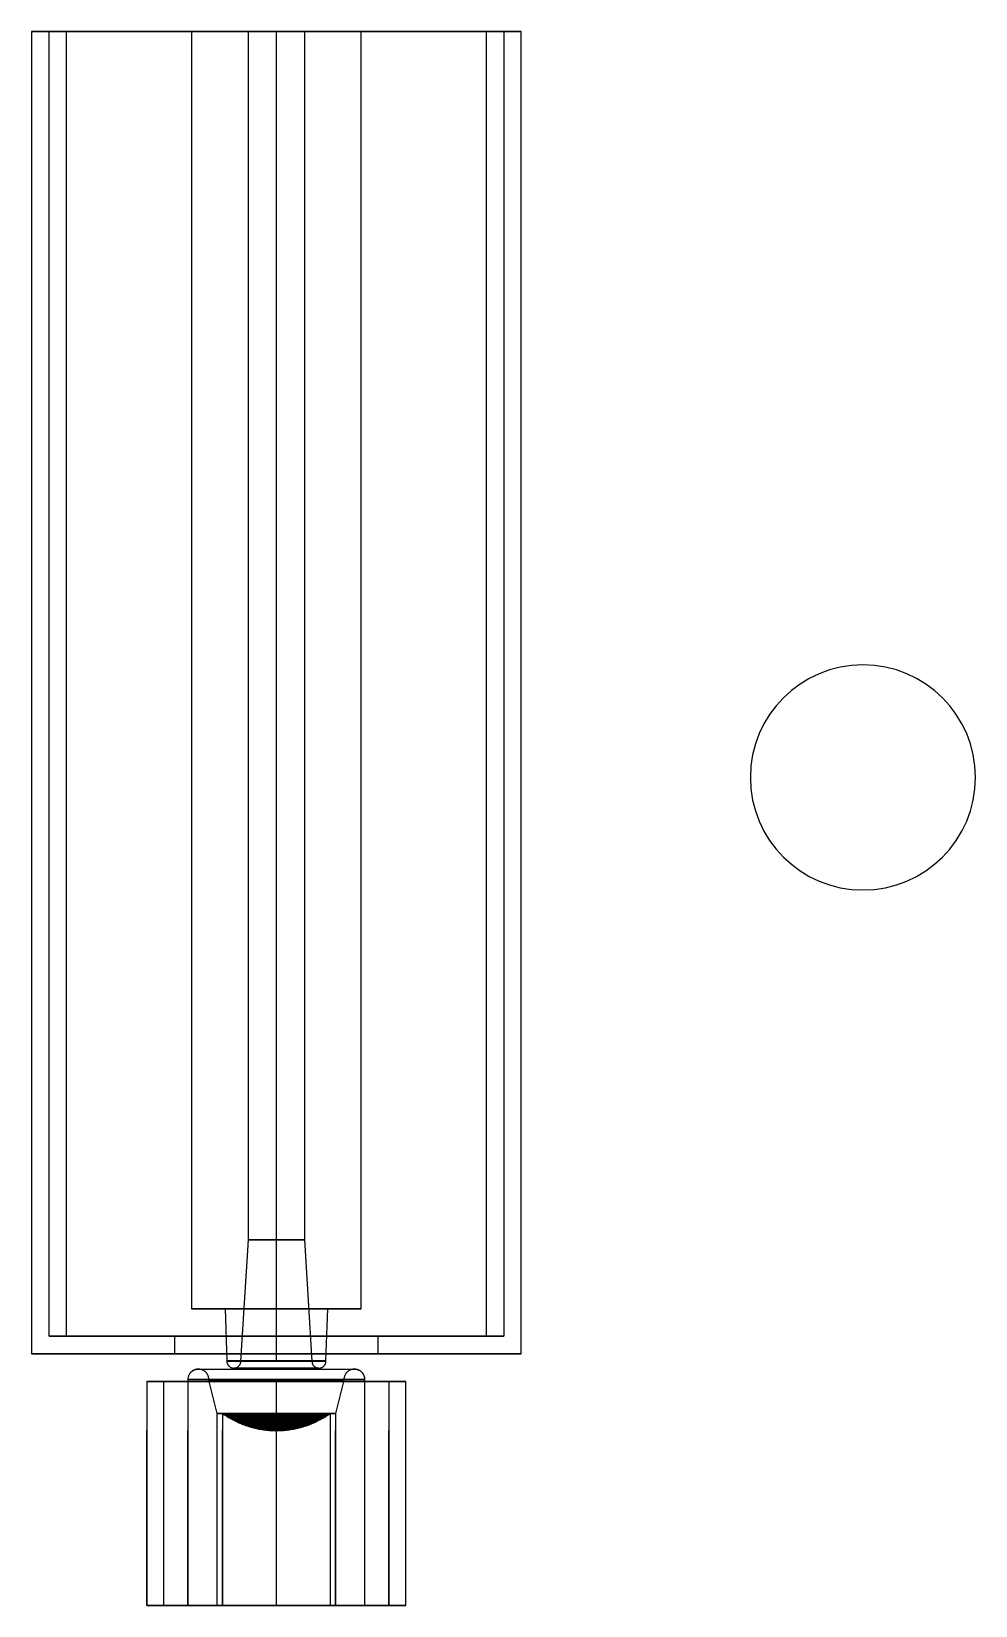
# Model space of a CAD drawing. Header units: inches. Extents: x -936 to 127, y -932 to 840.
import ezdxf

# ---------------------------------------------------------------- set-up
doc = ezdxf.new("R2010")
doc.units = ezdxf.units.IN
doc.header["$MEASUREMENT"] = 0

# ---------------------------------------------------------------- blocks, each defined once
blk = doc.blocks.new('A$C220E3DB9')
at = {"linetype": 'Continuous', "extrusion": (2.43682e-22, 1, 5.22872e-06)}
for p, q in [((108.2, 1574.8), (108.2, 86.6)), ((127.9, 1574.8), (108.2, 1574.8)), ((127.9, 106.3), (127.9, 1574.8)), ((147.6, 1574.8), (127.9, 1574.8)), ((147.6, 106.3), (147.6, 1574.8)), ((288.3, 1574.8), (288.3, 137.2)), ((352.3, 1574.8), (288.3, 1574.8)), ((352.3, 214.6), (352.3, 1574.8)), ((383.8, 214.6), (383.8, 1574.8)), ((479.2, 1574.8), (415.3, 1574.8)), ((415.3, 1574.8), (415.3, 214.6)), ((479.2, 137.2), (479.2, 1574.8)), ((639.7, 1574.8), (620, 1574.8)), ((620, 1574.8), (620, 106.3)), ((659.4, 1574.8), (639.7, 1574.8)), ((639.7, 1574.8), (639.7, 106.3)), ((659.4, 86.6), (659.4, 1574.8)), ((343.8, 78.1), (352.3, 214.6)), ((383.8, 78.1), (383.8, 214.6)), ((415.3, 214.6), (423.8, 78.1)), ((288.3, 137.2), (326, 137.2)), ((326, 137.2), (328, 78.4)), ((439.5, 78.4), (441.6, 137.2)), ((441.6, 137.2), (479.2, 137.2)), ((269.6, 106.3), (127.9, 106.3)), ((127.9, 106.3), (147.6, 106.3)), ((269.6, 86.6), (269.6, 106.3)), ((639.7, 106.3), (498, 106.3)), ((498, 106.3), (498, 86.6)), ((620, 106.3), (639.7, 106.3)), ((108.2, 86.6), (269.6, 86.6)), ((498, 86.6), (659.4, 86.6)), ((238.1, 55.1), (238.1, -196.9)), ((257.1, 55.1), (238.1, 55.1)), ((257.1, -196.9), (257.1, 55.1)), ((284.3, 55.3), (284.3, -196.9)), ((317.1, 19.2), (307.8, 56.7)), ((383.8, 19.2), (383.8, 56.7)), ((459.8, 56.7), (450.4, 19.2)), ((483.2, -196.9), (483.2, 55.3)), ((529.5, 55.1), (510.5, 55.1)), ((510.5, 55.1), (510.5, -196.9)), ((529.5, -196.9), (529.5, 55.1)), ((317.1, -196.9), (317.1, 19.2)), ((324.4, 18.2), (323, 19.2)), ((323, 19.2), (323, -196.9)), ((325.7, 17.3), (324.4, 18.2)), ((383.8, 18.2), (383.8, 19.2)), ((383.8, 17.3), (383.8, 18.2)), ((443.2, 18.2), (441.8, 17.3)), ((444.5, 19.2), (443.2, 18.2)), ((444.5, -196.9), (444.5, 19.2)), ((450.4, 19.2), (450.4, -196.9)), ((284.3, -196.9), (284.3, 0)), ((317.1, -196.9), (317.1, 0)), ((323, -196.9), (323, 0)), ((327.1, 16.5), (325.7, 17.3)), ((328.4, 15.6), (327.1, 16.5)), ((329.8, 14.8), (328.4, 15.6)), ((331.2, 14), (329.8, 14.8)), ((332.6, 13.2), (331.2, 14)), ((334.1, 12.4), (332.6, 13.2)), ((335.5, 11.6), (334.1, 12.4)), ((336.9, 10.9), (335.5, 11.6)), ((338.4, 10.2), (336.9, 10.9)), ((339.9, 9.5), (338.4, 10.2)), ((341.3, 8.9), (339.9, 9.5)), ((342.8, 8.2), (341.3, 8.9)), ((344.3, 7.6), (342.8, 8.2)), ((345.8, 7), (344.3, 7.6)), ((347.3, 6.5), (345.8, 7)), ((348.9, 5.9), (347.3, 6.5)), ((350.4, 5.4), (348.9, 5.9)), ((351.9, 4.9), (350.4, 5.4)), ((353.5, 4.4), (351.9, 4.9)), ((355, 4), (353.5, 4.4)), ((356.6, 3.5), (355, 4)), ((358.2, 3.1), (356.6, 3.5)), ((359.7, 2.8), (358.2, 3.1)), ((361.3, 2.4), (359.7, 2.8)), ((362.9, 2.1), (361.3, 2.4)), ((364.5, 1.8), (362.9, 2.1)), ((366.1, 1.5), (364.5, 1.8)), ((367.7, 1.2), (366.1, 1.5)), ((369.3, 1), (367.7, 1.2)), ((370.9, 0.8), (369.3, 1)), ((372.5, 0.6), (370.9, 0.8)), ((378.9, 0.1), (377.3, 0.2)), ((380.5, 0), (378.9, 0.1)), ((382.2, 0), (380.5, 0)), ((383.8, 0), (382.2, 0)), ((383.8, 16.5), (383.8, 17.3)), ((383.8, 15.6), (383.8, 16.5)), ((383.8, 14.8), (383.8, 15.6)), ((383.8, 14), (383.8, 14.8)), ((383.8, 13.2), (383.8, 14)), ((383.8, 12.4), (383.8, 13.2)), ((383.8, 11.6), (383.8, 12.4)), ((383.8, 10.9), (383.8, 11.6)), ((383.8, 10.2), (383.8, 10.9)), ((383.8, 9.5), (383.8, 10.2)), ((383.8, 8.9), (383.8, 9.5)), ((383.8, 8.2), (383.8, 8.9)), ((383.8, 7.6), (383.8, 8.2)), ((383.8, 7), (383.8, 7.6)), ((383.8, 6.5), (383.8, 7)), ((383.8, 5.9), (383.8, 6.5)), ((383.8, 5.4), (383.8, 5.9)), ((383.8, 4.9), (383.8, 5.4)), ((383.8, 4.4), (383.8, 4.9)), ((383.8, 4), (383.8, 4.4)), ((383.8, 3.5), (383.8, 4)), ((383.8, 3.1), (383.8, 3.5)), ((383.8, 2.8), (383.8, 3.1)), ((383.8, 2.4), (383.8, 2.8)), ((383.8, 2.1), (383.8, 2.4)), ((383.8, 1.8), (383.8, 2.1)), ((383.8, 1.5), (383.8, 1.8)), ((383.8, 1.2), (383.8, 1.5)), ((383.8, 1), (383.8, 1.2)), ((383.8, 0.8), (383.8, 1)), ((383.8, 0.6), (383.8, 0.8)), ((383.8, 0.4), (383.8, 0.6)), ((383.8, 0.3), (383.8, 0.4)), ((383.8, 0.2), (383.8, 0.3)), ((383.8, 0.1), (383.8, 0.2)), ((383.8, 0), (383.8, 0.1)), ((385.4, 0), (383.8, 0)), ((383.8, 0), (383.8, 0)), ((383.8, 0), (383.8, 0)), ((387, 0), (385.4, 0)), ((388.6, 0.1), (387, 0)), ((390.2, 0.2), (388.6, 0.1)), ((396.7, 0.8), (395.1, 0.6)), ((398.3, 1), (396.7, 0.8)), ((399.9, 1.2), (398.3, 1)), ((401.5, 1.5), (399.9, 1.2)), ((403.1, 1.8), (401.5, 1.5)), ((404.7, 2.1), (403.1, 1.8)), ((406.3, 2.4), (404.7, 2.1)), ((407.8, 2.8), (406.3, 2.4)), ((409.4, 3.1), (407.8, 2.8)), ((411, 3.5), (409.4, 3.1)), ((412.5, 4), (411, 3.5)), ((414.1, 4.4), (412.5, 4)), ((415.6, 4.9), (414.1, 4.4)), ((417.2, 5.4), (415.6, 4.9)), ((418.7, 5.9), (417.2, 5.4)), ((420.2, 6.5), (418.7, 5.9)), ((421.7, 7), (420.2, 6.5)), ((423.2, 7.6), (421.7, 7)), ((424.7, 8.2), (423.2, 7.6)), ((426.2, 8.9), (424.7, 8.2)), ((427.7, 9.5), (426.2, 8.9)), ((429.2, 10.2), (427.7, 9.5)), ((430.6, 10.9), (429.2, 10.2)), ((432.1, 11.6), (430.6, 10.9)), ((433.5, 12.4), (432.1, 11.6)), ((434.9, 13.2), (433.5, 12.4)), ((436.3, 14), (434.9, 13.2)), ((437.7, 14.8), (436.3, 14)), ((439.1, 15.6), (437.7, 14.8)), ((440.5, 16.5), (439.1, 15.6)), ((441.8, 17.3), (440.5, 16.5)), ((444.5, -196.9), (444.5, 0)), ((450.4, -196.9), (450.4, 0)), ((483.2, -196.9), (483.2, 0)), ((238.1, -196.9), (238.1, 0)), ((257.1, -196.9), (257.1, 0)), ((383.8, -196.9), (383.8, 0)), ((510.5, -196.9), (510.5, 0)), ((529.5, -196.9), (529.5, 0)), ((238.1, -196.9), (257.1, -196.9)), ((284.3, -196.9), (317.1, -196.9)), ((323, -196.9), (444.5, -196.9)), ((450.4, -196.9), (483.2, -196.9)), ((510.5, -196.9), (529.5, -196.9))]:
    blk.add_line(p, q, dxfattribs=at)
at = {"linetype": 'Continuous', "extrusion": (-1.16136e-21, 1.74608e-11, -1)}
blk.add_ellipse((383.8, 1574.8), major_axis=(-275.6, 0), ratio=0.000005, start_param=0.00003, end_param=1.570796, dxfattribs=at)
at = {"linetype": 'Continuous'}
for centre, major_axis, start_param, end_param in [((383.8, 1574.8), (275.6, 0), 0.00003, 3.141563), ((383.8, 1574.8), (-255.9, 0), -1.570796, -0.000032), ((383.8, 1574.8), (-236.2, 0), -1.570796, -0.000035), ((383.8, 1574.8), (95.4, 0), 0.000086, 3.141506), ((383.8, 1574.8), (-31.5, 0), -1.570796, -0.000261), ((383.8, 1574.8), (31.5, 0), 0.000261, 1.570796), ((383.8, 1574.8), (255.9, 0), 0.000032, 1.570796), ((383.8, 1574.8), (236.2, 0), 0.000035, 1.570796), ((383.8, 214.6), (-31.5, 0), -1.570796, -0.000036), ((383.8, 214.6), (31.5, 0), 0.000036, 1.570796), ((383.8, 137.2), (-95.4, 0), -1.18036, -0.000008), ((383.8, 137.2), (-57.8, 0), -0.891433, -0.000012), ((383.8, 137.2), (-57.8, 0), -2.25016, -0.891433), ((383.8, 137.2), (-95.4, 0), -1.570796, -1.18036), ((383.8, 137.2), (-95.4, 0), -1.961233, -1.570796), ((383.8, 137.2), (95.4, 0), 0.000008, 1.18036), ((383.8, 137.2), (57.8, 0), 0.000012, 0.891433), ((383.8, 106.3), (-255.9, 0), -0.394791, -0.000002), ((383.8, 106.3), (-255.9, 0), -0.394791, -0.000002), ((383.8, 106.3), (-236.2, 0), -1.328273, -0.000002), ((383.8, 106.3), (-255.9, 0), -2.746802, -0.394791), ((383.8, 106.3), (-255.9, 0), -1.570796, -0.394791), ((383.8, 106.3), (-114.2, 0), -1.050811, -0.000005), ((383.8, 106.3), (-114.2, 0), -1.570796, -1.050811), ((383.8, 106.3), (-236.2, 0), -1.813319, -1.328273), ((383.8, 106.3), (-114.2, 0), -2.090781, -1.570796), ((383.8, 106.3), (114.2, 0), 0.000005, 1.050811), ((383.8, 106.3), (236.2, 0), 0.000003, 1.328273), ((383.8, 106.3), (255.9, 0), 0.000002, 0.394791), ((383.8, 106.3), (255.9, 0), 0.000002, 0.394791), ((383.8, 86.6), (-275.6, 0), -1.143638, -0.000002), ((383.8, 86.6), (-114.2, 0), -1.057735, -0.000004), ((383.8, 86.6), (-275.6, 0), -1.570796, -1.143638), ((383.8, 86.6), (-114.2, 0), -2.083857, -1.057735), ((383.8, 78.4), (-55.8, 0), -0.77088, -0.000007), ((383.8, 78.2), (-55.8, 0), -0.770596, -0.000007), ((383.8, 78.4), (-55.8, 0), -1.570796, -0.77088), ((383.8, 78.2), (-55.8, 0), -2.370996, -0.770596), ((383.8, 78.1), (40, 0), 0.00001, 3.141582), ((383.8, 86.6), (-275.6, 0), -1.997954, -1.570796), ((383.8, 78.4), (-55.8, 0), -2.370713, -1.570796), ((383.8, 78.4), (55.8, 0), 0.000007, 0.77088), ((383.8, 78.2), (55.8, 0), 0.000007, 0.770596), ((383.8, 86.6), (114.2, 0), 0.000004, 1.057735), ((383.8, 86.6), (275.6, 0), 0.000002, 1.143638), ((383.8, 55.1), (-145.7, 0), -0.819367, -0.000002), ((383.8, 55.1), (-126.7, 0), -0.668003, -0.000002), ((383.8, 57.4), (-99.6, 0), -0.703037, -0.000003), ((383.8, 55.3), (-99.4, 0), -0.706085, -0.000003), ((383.8, 55.1), (-126.7, 0), -1.570796, -0.668003), ((383.8, 55.1), (-145.7, 0), -2.322226, -0.819367), ((383.8, 57.4), (76, 0), 0.000004, 3.141589), ((383.8, 57.4), (-99.6, 0), -2.438556, -0.703037), ((383.8, 56.7), (-76, 0), -1.570796, -0.000004), ((383.8, 55.3), (-99.4, 0), -2.435508, -0.706085), ((383.8, 56.7), (76, 0), 0.000004, 1.570796), ((383.8, 55.1), (-126.7, 0), -2.47359, -1.570796), ((383.8, 55.3), (99.4, 0), 0.000003, 0.706085), ((383.8, 57.4), (99.6, 0), 0.000003, 0.703037), ((383.8, 55.1), (145.7, 0), 0.000002, 0.819367), ((383.8, 55.1), (126.7, 0), 0.000002, 0.668003), ((383.8, 19.2), (-66.7, 0), -1.570796, -0.000002), ((383.8, 19.2), (-60.7, 0), -1.570796, -0.000002), ((383.8, 18.2), (-59.4, 0), -1.570796, -0.000002), ((383.8, 19.2), (60.7, 0), 0.000002, 1.570796), ((383.8, 19.2), (66.7, 0), 0.000002, 1.570796), ((383.8, 18.2), (59.4, 0), 0.000002, 1.570796), ((383.8, 17.3), (-58.1, 0), -1.570796, -0.000002), ((383.8, 16.5), (-56.7, 0), -1.570796, -0.000002), ((383.8, 15.6), (-55.3, 0), -1.570796, -0.000001), ((383.8, 14.8), (-54, 0), -1.570796, -0.000001), ((383.8, 14), (-52.6, 0), -1.570796, -0.000001), ((383.8, 13.2), (-51.1, 0), -1.570796, -0.000001), ((383.8, 12.4), (-49.7, 0), -1.570796, -0.000001), ((383.8, 11.6), (-48.3, 0), -1.570796, -0.000001), ((383.8, 10.9), (-46.8, 0), -1.570796, -0.000001), ((383.8, 10.2), (-45.4, 0), -1.570796, -0.000001), ((383.8, 9.5), (-43.9, 0), -1.570796, -0.000001), ((383.8, 8.9), (-42.4, 0), -1.570796, -0.000001), ((383.8, 8.2), (-41, 0), -1.570796, -0.000001), ((383.8, 7.6), (-39.5, 0), -1.570796, -0.000001), ((383.8, 7), (-38, 0), -1.570796, -0.000001), ((383.8, 6.5), (-36.4, 0), -1.570796, -0.000001), ((383.8, 5.9), (-34.9, 0), -1.570796, -0.000001), ((383.8, 5.4), (-33.4, 0), -1.570796, -0.000001), ((383.8, 4.9), (-31.8, 0), -1.570796, -0.000001), ((383.8, 4.4), (-30.3, 0), -1.570796, -0.000001), ((383.8, 4), (-28.7, 0), -1.570796, -0.000001), ((383.8, 3.5), (-27.2, 0), -1.570796, -0.000001), ((383.8, 3.1), (-25.6, 0), -1.570796, -0.000001), ((383.8, 2.8), (-24, 0), -1.570796, -0.000001), ((383.8, 2.4), (-22.5, 0), -1.570796, -0.000001), ((383.8, 2.1), (-20.9, 0), -1.570796, -0.000001), ((383.8, 1.8), (-19.3, 0), -1.570796, 0), ((383.8, 1.5), (-17.7, 0), -1.570796, 0), ((383.8, 1.2), (-16.1, 0), -1.570796, 0), ((383.8, 1), (-14.5, 0), -1.570796, 0), ((383.8, 0.8), (-12.9, 0), -1.570796, 0), ((383.8, 0.6), (-11.3, 0), -1.570796, 0), ((383.8, 0.4), (-9.69, 0), -1.570796, 0), ((383.8, 0.3), (-8.08, 0), -1.570796, 0), ((383.8, 0.2), (-6.47, 0), -1.570796, 0), ((383.8, 0.1), (-4.85, 0), -1.570796, 0), ((383.8, 0.1), (-4.85, 0), 6.075525, 6.283185), ((383.8, 0), (-3.23, 0), -1.570796, 0), ((383.8, 0), (-3.23, 0), 5.968838, 6.283185), ((383.8, 0), (-1.62, 0), -1.570796, 0), ((383.8, 0), (-1.62, 0), 5.616583, 6.283185), ((383.8, 17.3), (58.1, 0), 0.000002, 1.570796), ((383.8, 16.5), (56.7, 0), 0.000002, 1.570796), ((383.8, 15.6), (55.3, 0), 0.000001, 1.570796), ((383.8, 14.8), (54, 0), 0.000001, 1.570796), ((383.8, 14), (52.6, 0), 0.000001, 1.570796), ((383.8, 13.2), (51.1, 0), 0.000001, 1.570796), ((383.8, 12.4), (49.7, 0), 0.000001, 1.570796), ((383.8, 11.6), (48.3, 0), 0.000001, 1.570796), ((383.8, 10.9), (46.8, 0), 0.000001, 1.570796), ((383.8, 10.2), (45.4, 0), 0.000001, 1.570796), ((383.8, 9.5), (43.9, 0), 0.000001, 1.570796), ((383.8, 8.9), (42.4, 0), 0.000001, 1.570796), ((383.8, 8.2), (41, 0), 0.000001, 1.570796), ((383.8, 7.6), (39.5, 0), 0.000001, 1.570796), ((383.8, 7), (38, 0), 0.000001, 1.570796), ((383.8, 6.5), (36.4, 0), 0.000001, 1.570796), ((383.8, 5.9), (34.9, 0), 0.000001, 1.570796), ((383.8, 5.4), (33.4, 0), 0.000001, 1.570796), ((383.8, 4.9), (31.8, 0), 0.000001, 1.570796), ((383.8, 4.4), (30.3, 0), 0.000001, 1.570796), ((383.8, 4), (28.7, 0), 0.000001, 1.570796), ((383.8, 3.5), (27.2, 0), 0.000001, 1.570796), ((383.8, 3.1), (25.6, 0), 0.000001, 1.570796), ((383.8, 2.8), (24, 0), 0.000001, 1.570796), ((383.8, 2.4), (22.5, 0), 0.000001, 1.570796), ((383.8, 2.1), (20.9, 0), 0.000001, 1.570796), ((383.8, 1.8), (19.3, 0), 0, 1.570796), ((383.8, 1.5), (17.7, 0), 0, 1.570796), ((383.8, 1.2), (16.1, 0), 0, 1.570796), ((383.8, 1), (14.5, 0), 0, 1.570796), ((383.8, 0.8), (12.9, 0), 0, 1.570796), ((383.8, 0.6), (11.3, 0), 0, 1.570796), ((383.8, 0.4), (9.69, 0), 0, 1.570796), ((383.8, 0.3), (8.08, 0), 0, 1.570796), ((383.8, 0.2), (6.47, 0), 0, 1.570796), ((383.8, 0.1), (4.85, 0), 0, 1.570796), ((383.8, 0), (1.62, 0), 0, 1.570796), ((383.8, 0), (3.23, 0), 0, 1.570796), ((383.8, 0), (-1.62, 0), 3.141593, 3.808195), ((383.8, 0), (-3.23, 0), 3.141593, 3.45594), ((383.8, 0.1), (-4.85, 0), 3.141593, 3.349253), ((383.8, -196.9), (-145.7, 0), -0.516416, 0.000007), ((383.8, -196.9), (-126.7, 0), -0.668003, 0.000008), ((383.8, -196.9), (-145.7, 0), -1.570796, -0.516416), ((383.8, -196.9), (-126.7, 0), -2.47359, -0.668003), ((383.8, -196.9), (-99.4, 0), -0.836296, 0.00001), ((383.8, -196.9), (-99.4, 0), -1.570796, -0.836296), ((383.8, -196.9), (-66.7, 0), -0.424133, 0.000015), ((383.8, -196.9), (-60.7, 0), -1.570796, 0.000017), ((383.8, -196.9), (-66.7, 0), -2.717459, -0.424133), ((383.8, -196.9), (-99.4, 0), -2.305297, -1.570796), ((383.8, -196.9), (-145.7, 0), -2.625177, -1.570796), ((383.8, -196.9), (60.7, 0), -0.000017, 1.570796), ((383.8, -196.9), (66.7, 0), -0.000015, 0.424133), ((383.8, -196.9), (99.4, 0), -0.00001, 0.836296), ((383.8, -196.9), (126.7, 0), -0.000008, 0.668003), ((383.8, -196.9), (145.7, 0), -0.000007, 0.516416)]:
    blk.add_ellipse(centre, major_axis=major_axis, ratio=0.000005, start_param=start_param, end_param=end_param, dxfattribs=at)
at = {"linetype": 'Continuous', "extrusion": (-1.32577e-21, -1.28839e-11, -1)}
blk.add_ellipse((383.8, 1574.8), major_axis=(-255.9, 0), ratio=0.000005, start_param=0.000032, end_param=3.14156, dxfattribs=at)
at = {"linetype": 'Continuous', "extrusion": (-1.39484e-21, -2.264e-12, -1)}
blk.add_ellipse((383.8, 1574.8), major_axis=(-236.2, 0), ratio=0.000005, start_param=0.000035, end_param=3.141558, dxfattribs=at)
at = {"linetype": 'Continuous', "extrusion": (-2.57056e-21, 1.50333e-11, -1)}
blk.add_ellipse((383.8, 1574.8), major_axis=(-95.4, 0), ratio=0.000005, start_param=0.000086, end_param=1.570796, dxfattribs=at)
at = {"linetype": 'Continuous', "extrusion": (7.55568e-21, 6.18218e-12, -1)}
blk.add_ellipse((383.8, 1574.8), major_axis=(-31.5, 0), ratio=0.000005, start_param=0.000261, end_param=3.141331, dxfattribs=at)
at = {"linetype": 'Continuous', "extrusion": (1.83338e-32, 1.50556e-11, -1)}
blk.add_ellipse((383.8, 1574.8), major_axis=(95.4, 0), ratio=0.000005, start_param=-1.570796, end_param=-0.000086, dxfattribs=at)
at = {"linetype": 'Continuous', "extrusion": (4.15852e-32, 1.74641e-11, -1)}
blk.add_ellipse((383.8, 1574.8), major_axis=(275.6, 0), ratio=0.000005, start_param=-1.570796, end_param=-0.00003, dxfattribs=at)
at = {"linetype": 'Continuous', "extrusion": (3.87307e-32, -1.28802e-11, -1)}
blk.add_ellipse((383.8, 1574.8), major_axis=(255.9, 0), ratio=0.000005, start_param=-1.570796, end_param=-0.000032, dxfattribs=at)
at = {"linetype": 'Continuous', "extrusion": (9.92673e-22, 6.365e-12, -1)}
blk.add_ellipse((383.8, 214.6), major_axis=(-31.5, 0), ratio=0.000005, start_param=0.000036, end_param=1.570796, dxfattribs=at)
at = {"linetype": 'Continuous', "extrusion": (4.86247e-32, 6.36949e-12, -1)}
blk.add_ellipse((383.8, 214.6), major_axis=(31.5, 0), ratio=0.000005, start_param=-1.570796, end_param=-0.000036, dxfattribs=at)
at = {"linetype": 'Continuous', "extrusion": (1.4543e-21, 1.50552e-11, -1)}
blk.add_ellipse((383.8, 137.2), major_axis=(-95.4, 0), ratio=0.000005, start_param=0.000008, end_param=1.18036, dxfattribs=at)
at = {"linetype": 'Continuous', "extrusion": (1.1354e-22, -1.72812e-12, -1)}
blk.add_ellipse((383.8, 137.2), major_axis=(-57.8, 0), ratio=0.000005, start_param=0.000012, end_param=0.891433, dxfattribs=at)
at = {"linetype": 'Continuous', "extrusion": (1.386e-17, -1.81665e-12, -1)}
blk.add_ellipse((383.8, 137.2), major_axis=(95.4, 0), ratio=0.000005, start_param=-1.961233, end_param=-1.18036, dxfattribs=at)
at = {"linetype": 'Continuous', "extrusion": (7.50979e-19, 8.35896e-12, -1)}
blk.add_ellipse((383.8, 137.2), major_axis=(57.8, 0), ratio=0.000005, start_param=-2.25016, end_param=-1.570796, dxfattribs=at)
at = {"linetype": 'Continuous', "extrusion": (1.3908e-33, -1.72731e-12, -1)}
blk.add_ellipse((383.8, 137.2), major_axis=(57.8, 0), ratio=0.000005, start_param=-1.570796, end_param=-0.891433, dxfattribs=at)
at = {"linetype": 'Continuous', "extrusion": (7.48283e-20, 1.53958e-11, -1)}
blk.add_ellipse((383.8, 137.2), major_axis=(57.8, 0), ratio=0.000005, start_param=-0.891433, end_param=-0.000012, dxfattribs=at)
at = {"linetype": 'Continuous', "extrusion": (-8.33263e-17, -2.34945e-11, -1)}
blk.add_ellipse((383.8, 137.2), major_axis=(95.4, 0), ratio=0.000005, start_param=-1.18036, end_param=-0.000008, dxfattribs=at)
at = {"linetype": 'Continuous', "extrusion": (-2.96831e-22, -1.28803e-11, -1)}
blk.add_ellipse((383.8, 106.3), major_axis=(-255.9, 0), ratio=0.000005, start_param=0.000002, end_param=0.394791, dxfattribs=at)
at = {"linetype": 'Continuous', "extrusion": (-2.96865e-22, -1.28803e-11, -1)}
blk.add_ellipse((383.8, 106.3), major_axis=(-255.9, 0), ratio=0.000005, start_param=0.000002, end_param=0.394791, dxfattribs=at)
at = {"linetype": 'Continuous', "extrusion": (-2.49254e-22, -2.25976e-12, -1)}
blk.add_ellipse((383.8, 106.3), major_axis=(-236.2, 0), ratio=0.000005, start_param=0.000002, end_param=1.328273, dxfattribs=at)
at = {"linetype": 'Continuous', "extrusion": (-2.71994e-17, 9.1778e-12, -1)}
blk.add_ellipse((383.8, 106.3), major_axis=(255.9, 0), ratio=0.000005, start_param=-2.746802, end_param=-1.570796, dxfattribs=at)
at = {"linetype": 'Continuous', "extrusion": (1.34333e-22, -7.02081e-12, -1)}
blk.add_ellipse((383.8, 106.3), major_axis=(-114.2, 0), ratio=0.000005, start_param=0.000005, end_param=1.050811, dxfattribs=at)
at = {"linetype": 'Continuous', "extrusion": (-7.60115e-18, -2.05296e-11, -1)}
blk.add_ellipse((383.8, 106.3), major_axis=(114.2, 0), ratio=0.000005, start_param=-2.090781, end_param=-1.050811, dxfattribs=at)
at = {"linetype": 'Continuous', "extrusion": (-1.58301e-17, 1.14748e-11, -1)}
blk.add_ellipse((383.8, 106.3), major_axis=(236.2, 0), ratio=0.000005, start_param=-1.813319, end_param=-1.570796, dxfattribs=at)
at = {"linetype": 'Continuous', "extrusion": (-1.09868e-32, -1.28802e-11, -1)}
blk.add_ellipse((383.8, 106.3), major_axis=(255.9, 0), ratio=0.000005, start_param=-1.570796, end_param=-0.394791, dxfattribs=at)
at = {"linetype": 'Continuous', "extrusion": (1.23707e-31, -2.25967e-12, -1)}
blk.add_ellipse((383.8, 106.3), major_axis=(236.2, 0), ratio=0.000005, start_param=-1.570796, end_param=-1.328273, dxfattribs=at)
at = {"linetype": 'Continuous', "extrusion": (2.44947e-18, -2.86856e-12, -1)}
blk.add_ellipse((383.8, 106.3), major_axis=(114.2, 0), ratio=0.000005, start_param=-1.050811, end_param=-0.000005, dxfattribs=at)
at = {"linetype": 'Continuous', "extrusion": (2.13508e-17, -5.10371e-12, -1)}
blk.add_ellipse((383.8, 106.3), major_axis=(236.2, 0), ratio=0.000005, start_param=-1.328273, end_param=-0.000002, dxfattribs=at)
at = {"linetype": 'Continuous', "extrusion": (7.53209e-17, -5.52752e-12, -1)}
blk.add_ellipse((383.8, 106.3), major_axis=(255.9, 0), ratio=0.000005, start_param=-0.394791, end_param=-0.000002, dxfattribs=at)
blk.add_ellipse((383.8, 106.3), major_axis=(255.9, 0), ratio=0.000005, start_param=-0.394791, end_param=-0.000002, dxfattribs=at)
at = {"linetype": 'Continuous', "extrusion": (-1.57799e-22, 1.74641e-11, -1)}
blk.add_ellipse((383.8, 86.6), major_axis=(-275.6, 0), ratio=0.000005, start_param=0.000002, end_param=1.143638, dxfattribs=at)
at = {"linetype": 'Continuous', "extrusion": (-8.33629e-22, -7.02076e-12, -1)}
blk.add_ellipse((383.8, 86.6), major_axis=(-114.2, 0), ratio=0.000005, start_param=0.000004, end_param=1.057735, dxfattribs=at)
at = {"linetype": 'Continuous', "extrusion": (-4.99135e-17, 1.2914e-11, -1)}
blk.add_ellipse((383.8, 86.6), major_axis=(275.6, 0), ratio=0.000005, start_param=-1.997954, end_param=-1.143638, dxfattribs=at)
at = {"linetype": 'Continuous', "extrusion": (-2.01848e-17, 8.30724e-12, -1)}
blk.add_ellipse((383.8, 86.6), major_axis=(114.2, 0), ratio=0.000005, start_param=-2.083857, end_param=-1.570796, dxfattribs=at)
at = {"linetype": 'Continuous', "extrusion": (9.33052e-22, 2.5e-11, -1)}
blk.add_ellipse((383.8, 78.4), major_axis=(-55.8, 0), ratio=0.000005, start_param=0.000007, end_param=0.77088, dxfattribs=at)
at = {"linetype": 'Continuous', "extrusion": (-5.6855e-22, -8.78306e-12, -1)}
blk.add_ellipse((383.8, 78.2), major_axis=(-55.8, 0), ratio=0.000005, start_param=0.000007, end_param=0.770596, dxfattribs=at)
at = {"linetype": 'Continuous', "extrusion": (4.21768e-17, 2.47239e-11, -1)}
blk.add_ellipse((383.8, 78.4), major_axis=(55.8, 0), ratio=0.000005, start_param=-2.370713, end_param=-0.77088, dxfattribs=at)
at = {"linetype": 'Continuous', "extrusion": (6.93618e-17, 2.04464e-11, -1)}
blk.add_ellipse((383.8, 78.2), major_axis=(55.8, 0), ratio=0.000005, start_param=-2.370996, end_param=-0.770596, dxfattribs=at)
at = {"linetype": 'Continuous', "extrusion": (2.35343e-21, 3.01262e-11, -1)}
blk.add_ellipse((383.8, 78.1), major_axis=(-40, 0), ratio=0.000005, start_param=0.00001, end_param=1.570796, dxfattribs=at)
at = {"linetype": 'Continuous', "extrusion": (-5.08641e-32, -7.02059e-12, -1)}
blk.add_ellipse((383.8, 86.6), major_axis=(114.2, 0), ratio=0.000005, start_param=-1.570796, end_param=-1.057735, dxfattribs=at)
at = {"linetype": 'Continuous', "extrusion": (1.76624e-32, 3.01268e-11, -1)}
blk.add_ellipse((383.8, 78.1), major_axis=(40, 0), ratio=0.000005, start_param=-1.570796, end_param=-0.00001, dxfattribs=at)
at = {"linetype": 'Continuous', "extrusion": (-2.66228e-17, 2.3723e-11, -1)}
blk.add_ellipse((383.8, 78.4), major_axis=(55.8, 0), ratio=0.000005, start_param=-0.77088, end_param=-0.000007, dxfattribs=at)
at = {"linetype": 'Continuous', "extrusion": (-5.38271e-17, 1.94261e-11, -1)}
blk.add_ellipse((383.8, 78.2), major_axis=(55.8, 0), ratio=0.000005, start_param=-0.770596, end_param=-0.000007, dxfattribs=at)
at = {"linetype": 'Continuous', "extrusion": (1.43856e-17, 2.64178e-11, -1)}
blk.add_ellipse((383.8, 86.6), major_axis=(114.2, 0), ratio=0.000005, start_param=-1.057735, end_param=-0.000004, dxfattribs=at)
at = {"linetype": 'Continuous', "extrusion": (7.20835e-17, 2.43032e-11, -1)}
blk.add_ellipse((383.8, 86.6), major_axis=(275.6, 0), ratio=0.000005, start_param=-1.143638, end_param=-0.000002, dxfattribs=at)
at = {"linetype": 'Continuous', "extrusion": (9.2097e-23, 2.3861e-11, -1)}
blk.add_ellipse((383.8, 55.1), major_axis=(-145.7, 0), ratio=0.000005, start_param=0.000002, end_param=0.819367, dxfattribs=at)
at = {"linetype": 'Continuous', "extrusion": (-5.78826e-22, -4.72715e-12, -1)}
blk.add_ellipse((383.8, 55.1), major_axis=(-126.7, 0), ratio=0.000005, start_param=0.000002, end_param=0.668003, dxfattribs=at)
at = {"linetype": 'Continuous', "extrusion": (5.03722e-22, 1.30775e-11, -1)}
blk.add_ellipse((383.8, 57.4), major_axis=(-99.6, 0), ratio=0.000005, start_param=0.000003, end_param=0.703037, dxfattribs=at)
at = {"linetype": 'Continuous', "extrusion": (6.5663e-22, 2.73389e-11, -1)}
blk.add_ellipse((383.8, 55.3), major_axis=(-99.4, 0), ratio=0.000005, start_param=0.000003, end_param=0.706085, dxfattribs=at)
at = {"linetype": 'Continuous', "extrusion": (-3.27052e-17, 2.6065e-11, -1)}
blk.add_ellipse((383.8, 55.1), major_axis=(145.7, 0), ratio=0.000005, start_param=-2.322226, end_param=-1.570796, dxfattribs=at)
at = {"linetype": 'Continuous', "extrusion": (2.06753e-17, 2.55285e-11, -1)}
blk.add_ellipse((383.8, 55.1), major_axis=(126.7, 0), ratio=0.000005, start_param=-2.47359, end_param=-0.668003, dxfattribs=at)
at = {"linetype": 'Continuous', "extrusion": (-2.01644e-22, -2.50691e-11, -1)}
blk.add_ellipse((383.8, 57.4), major_axis=(-76, 0), ratio=0.000005, start_param=0.000004, end_param=3.141589, dxfattribs=at)
at = {"linetype": 'Continuous', "extrusion": (-1.58276e-16, 8.39764e-12, -1)}
blk.add_ellipse((383.8, 57.4), major_axis=(99.6, 0), ratio=0.000005, start_param=-2.438556, end_param=-0.703037, dxfattribs=at)
at = {"linetype": 'Continuous', "extrusion": (-9.75015e-23, 5.97532e-12, -1)}
blk.add_ellipse((383.8, 56.7), major_axis=(-76, 0), ratio=0.000005, start_param=0.000004, end_param=3.141589, dxfattribs=at)
at = {"linetype": 'Continuous', "extrusion": (1.2802e-16, -7.75764e-12, -1)}
blk.add_ellipse((383.8, 55.3), major_axis=(99.4, 0), ratio=0.000005, start_param=-2.435508, end_param=-1.570796, dxfattribs=at)
at = {"linetype": 'Continuous', "extrusion": (-8.13779e-33, 2.7339e-11, -1)}
blk.add_ellipse((383.8, 55.3), major_axis=(99.4, 0), ratio=0.000005, start_param=-1.570796, end_param=-0.706085, dxfattribs=at)
at = {"linetype": 'Continuous', "extrusion": (4.32889e-32, 2.3861e-11, -1)}
blk.add_ellipse((383.8, 55.1), major_axis=(145.7, 0), ratio=0.000005, start_param=-1.570796, end_param=-0.819367, dxfattribs=at)
at = {"linetype": 'Continuous', "extrusion": (-6.99804e-17, -1.38821e-11, -1)}
blk.add_ellipse((383.8, 55.3), major_axis=(99.4, 0), ratio=0.000005, start_param=-0.706085, end_param=-0.000003, dxfattribs=at)
at = {"linetype": 'Continuous', "extrusion": (2.15507e-16, 2.04948e-12, -1)}
blk.add_ellipse((383.8, 57.4), major_axis=(99.6, 0), ratio=0.000005, start_param=-0.703037, end_param=-0.000003, dxfattribs=at)
at = {"linetype": 'Continuous', "extrusion": (-3.63968e-17, 2.78572e-11, -1)}
blk.add_ellipse((383.8, 55.1), major_axis=(145.7, 0), ratio=0.000005, start_param=-0.819367, end_param=-0.000002, dxfattribs=at)
at = {"linetype": 'Continuous', "extrusion": (-5.04234e-17, 1.84207e-11, -1)}
blk.add_ellipse((383.8, 55.1), major_axis=(126.7, 0), ratio=0.000005, start_param=-0.668003, end_param=-0.000002, dxfattribs=at)
at = {"linetype": 'Continuous', "extrusion": (4.84133e-22, 4.63933e-11, -1)}
blk.add_ellipse((383.8, 19.2), major_axis=(-66.7, 0), ratio=0.000005, start_param=0.000002, end_param=1.570796, dxfattribs=at)
at = {"linetype": 'Continuous', "extrusion": (4.71689e-23, -7.04134e-12, -1)}
blk.add_ellipse((383.8, 19.2), major_axis=(-60.7, 0), ratio=0.000005, start_param=0.000002, end_param=1.570796, dxfattribs=at)
at = {"linetype": 'Continuous', "extrusion": (3.48478e-22, 2.27102e-11, -1)}
blk.add_ellipse((383.8, 18.2), major_axis=(-59.4, 0), ratio=0.000005, start_param=0.000002, end_param=1.570796, dxfattribs=at)
at = {"linetype": 'Continuous', "extrusion": (2.18432e-32, -7.04128e-12, -1)}
blk.add_ellipse((383.8, 19.2), major_axis=(60.7, 0), ratio=0.000005, start_param=-1.570796, end_param=-0.000002, dxfattribs=at)
at = {"linetype": 'Continuous', "extrusion": (-2.45395e-32, 4.63933e-11, -1)}
blk.add_ellipse((383.8, 19.2), major_axis=(66.7, 0), ratio=0.000005, start_param=-1.570796, end_param=-0.000002, dxfattribs=at)
at = {"linetype": 'Continuous', "extrusion": (-2.79345e-32, 2.27103e-11, -1)}
blk.add_ellipse((383.8, 18.2), major_axis=(59.4, 0), ratio=0.000005, start_param=-1.570796, end_param=-0.000002, dxfattribs=at)
at = {"linetype": 'Continuous', "extrusion": (3.13398e-22, 2.30794e-11, -1)}
blk.add_ellipse((383.8, 17.3), major_axis=(-58.1, 0), ratio=0.000005, start_param=0.000002, end_param=1.570796, dxfattribs=at)
at = {"linetype": 'Continuous', "extrusion": (-1.17681e-22, 2.09132e-11, -1)}
blk.add_ellipse((383.8, 16.5), major_axis=(-56.7, 0), ratio=0.000005, start_param=0.000002, end_param=1.570796, dxfattribs=at)
at = {"linetype": 'Continuous', "extrusion": (-1.86937e-22, -3.13808e-12, -1)}
blk.add_ellipse((383.8, 15.6), major_axis=(-55.3, 0), ratio=0.000005, start_param=0.000001, end_param=1.570796, dxfattribs=at)
at = {"linetype": 'Continuous', "extrusion": (2.10612e-22, 3.06378e-11, -1)}
blk.add_ellipse((383.8, 14.8), major_axis=(-54, 0), ratio=0.000005, start_param=0.000001, end_param=1.570796, dxfattribs=at)
at = {"linetype": 'Continuous', "extrusion": (-1.21985e-22, 3.8343e-12, -1)}
blk.add_ellipse((383.8, 14), major_axis=(-52.6, 0), ratio=0.000005, start_param=0.000001, end_param=1.570796, dxfattribs=at)
at = {"linetype": 'Continuous', "extrusion": (-1.02635e-22, -2.05831e-12, -1)}
blk.add_ellipse((383.8, 13.2), major_axis=(-51.1, 0), ratio=0.000005, start_param=0.000001, end_param=1.570796, dxfattribs=at)
at = {"linetype": 'Continuous', "extrusion": (-1.62363e-22, -5.34044e-12, -1)}
blk.add_ellipse((383.8, 12.4), major_axis=(-49.7, 0), ratio=0.000005, start_param=0.000001, end_param=1.570796, dxfattribs=at)
at = {"linetype": 'Continuous', "extrusion": (1.75129e-22, 3.01326e-11, -1)}
blk.add_ellipse((383.8, 11.6), major_axis=(-48.3, 0), ratio=0.000005, start_param=0.000001, end_param=1.570796, dxfattribs=at)
at = {"linetype": 'Continuous', "extrusion": (1.01231e-22, 2.92254e-11, -1)}
blk.add_ellipse((383.8, 10.9), major_axis=(-46.8, 0), ratio=0.000005, start_param=0.000001, end_param=1.570796, dxfattribs=at)
at = {"linetype": 'Continuous', "extrusion": (1.18149e-22, 2.72888e-11, -1)}
blk.add_ellipse((383.8, 10.2), major_axis=(-45.4, 0), ratio=0.000005, start_param=0.000001, end_param=1.570796, dxfattribs=at)
at = {"linetype": 'Continuous', "extrusion": (-6.23294e-23, 2.7606e-12, -1)}
blk.add_ellipse((383.8, 9.5), major_axis=(-43.9, 0), ratio=0.000005, start_param=0.000001, end_param=1.570796, dxfattribs=at)
at = {"linetype": 'Continuous', "extrusion": (1.05305e-22, -4.58206e-12, -1)}
blk.add_ellipse((383.8, 8.9), major_axis=(-42.4, 0), ratio=0.000005, start_param=0.000001, end_param=1.570796, dxfattribs=at)
at = {"linetype": 'Continuous', "extrusion": (2.50339e-23, -1.52763e-11, -1)}
blk.add_ellipse((383.8, 8.2), major_axis=(-41, 0), ratio=0.000005, start_param=0.000001, end_param=1.570796, dxfattribs=at)
at = {"linetype": 'Continuous', "extrusion": (9.26732e-23, 1.62361e-11, -1)}
blk.add_ellipse((383.8, 7.6), major_axis=(-39.5, 0), ratio=0.000005, start_param=0.000001, end_param=1.570796, dxfattribs=at)
at = {"linetype": 'Continuous', "extrusion": (1.08833e-23, -1.7722e-13, -1)}
blk.add_ellipse((383.8, 7), major_axis=(-38, 0), ratio=0.000005, start_param=0.000001, end_param=1.570796, dxfattribs=at)
at = {"linetype": 'Continuous', "extrusion": (-1.17147e-22, -2.00883e-11, -1)}
blk.add_ellipse((383.8, 6.5), major_axis=(-36.4, 0), ratio=0.000005, start_param=0.000001, end_param=1.570796, dxfattribs=at)
at = {"linetype": 'Continuous', "extrusion": (-8.57337e-24, 8.91928e-12, -1)}
blk.add_ellipse((383.8, 5.9), major_axis=(-34.9, 0), ratio=0.000005, start_param=0.000001, end_param=1.570796, dxfattribs=at)
at = {"linetype": 'Continuous', "extrusion": (-1.8332e-22, -1.36353e-11, -1)}
blk.add_ellipse((383.8, 5.4), major_axis=(-33.4, 0), ratio=0.000005, start_param=0.000001, end_param=1.570796, dxfattribs=at)
at = {"linetype": 'Continuous', "extrusion": (6.73231e-23, 6.08778e-12, -1)}
blk.add_ellipse((383.8, 4.9), major_axis=(-31.8, 0), ratio=0.000005, start_param=0.000001, end_param=1.570796, dxfattribs=at)
at = {"linetype": 'Continuous', "extrusion": (2.25461e-23, 1.92375e-12, -1)}
blk.add_ellipse((383.8, 4.4), major_axis=(-30.3, 0), ratio=0.000005, start_param=0.000001, end_param=1.570796, dxfattribs=at)
at = {"linetype": 'Continuous', "extrusion": (-4.53717e-23, -1.16697e-11, -1)}
blk.add_ellipse((383.8, 4), major_axis=(-28.7, 0), ratio=0.000005, start_param=0.000001, end_param=1.570796, dxfattribs=at)
at = {"linetype": 'Continuous', "extrusion": (-4.82734e-23, -1.6636e-11, -1)}
blk.add_ellipse((383.8, 3.5), major_axis=(-27.2, 0), ratio=0.000005, start_param=0.000001, end_param=1.570796, dxfattribs=at)
at = {"linetype": 'Continuous', "extrusion": (-4.95292e-24, 9.80179e-12, -1)}
blk.add_ellipse((383.8, 3.1), major_axis=(-25.6, 0), ratio=0.000005, start_param=0.000001, end_param=1.570796, dxfattribs=at)
at = {"linetype": 'Continuous', "extrusion": (-7.87509e-23, -1.63021e-11, -1)}
blk.add_ellipse((383.8, 2.8), major_axis=(-24, 0), ratio=0.000005, start_param=0.000001, end_param=1.570796, dxfattribs=at)
at = {"linetype": 'Continuous', "extrusion": (1.01233e-23, -2.06746e-11, -1)}
blk.add_ellipse((383.8, 2.4), major_axis=(-22.5, 0), ratio=0.000005, start_param=0.000001, end_param=1.570796, dxfattribs=at)
at = {"linetype": 'Continuous', "extrusion": (1.56465e-22, 2.86621e-11, -1)}
blk.add_ellipse((383.8, 2.1), major_axis=(-20.9, 0), ratio=0.000005, start_param=0.000001, end_param=1.570796, dxfattribs=at)
at = {"linetype": 'Continuous', "extrusion": (4.95718e-23, 3.37533e-11, -1)}
blk.add_ellipse((383.8, 1.8), major_axis=(-19.3, 0), ratio=0.000005, start_param=0, end_param=1.570796, dxfattribs=at)
at = {"linetype": 'Continuous', "extrusion": (4.46465e-23, 1.53123e-11, -1)}
blk.add_ellipse((383.8, 1.5), major_axis=(-17.7, 0), ratio=0.000005, start_param=0, end_param=1.570796, dxfattribs=at)
at = {"linetype": 'Continuous', "extrusion": (1.59692e-23, 2.53137e-12, -1)}
blk.add_ellipse((383.8, 1.2), major_axis=(-16.1, 0), ratio=0.000005, start_param=0, end_param=1.570796, dxfattribs=at)
at = {"linetype": 'Continuous', "extrusion": (-6.07443e-23, -9.03482e-12, -1)}
blk.add_ellipse((383.8, 1), major_axis=(-14.5, 0), ratio=0.000005, start_param=0, end_param=1.570796, dxfattribs=at)
at = {"linetype": 'Continuous', "extrusion": (-1.02814e-23, 2.69693e-11, -1)}
blk.add_ellipse((383.8, 0.8), major_axis=(-12.9, 0), ratio=0.000005, start_param=0, end_param=1.570796, dxfattribs=at)
at = {"linetype": 'Continuous', "extrusion": (7.59783e-24, 3.24387e-12, -1)}
blk.add_ellipse((383.8, 0.6), major_axis=(-11.3, 0), ratio=0.000005, start_param=0, end_param=1.570796, dxfattribs=at)
at = {"linetype": 'Continuous', "extrusion": (5.7177e-23, 2.21312e-11, -1)}
blk.add_ellipse((383.8, 0.4), major_axis=(-9.69, 0), ratio=0.000005, start_param=0, end_param=1.570796, dxfattribs=at)
at = {"linetype": 'Continuous', "extrusion": (2.51932e-23, 1.56185e-11, -1)}
blk.add_ellipse((383.8, 0.3), major_axis=(-8.08, 0), ratio=0.000005, start_param=0, end_param=1.570796, dxfattribs=at)
at = {"linetype": 'Continuous', "extrusion": (-3.7684e-23, 5.94387e-12, -1)}
blk.add_ellipse((383.8, 0.2), major_axis=(-6.47, 0), ratio=0.000005, start_param=0, end_param=1.570796, dxfattribs=at)
at = {"linetype": 'Continuous', "extrusion": (-1.47554e-23, -2.46582e-11, -1)}
blk.add_ellipse((383.8, 0.1), major_axis=(-4.85, 0), ratio=0.000005, start_param=0, end_param=1.570796, dxfattribs=at)
at = {"linetype": 'Continuous', "extrusion": (3.13432e-32, -2.46582e-11, -1)}
for start_param, end_param in [(3.141593, 3.349253), (6.075525, 6.283185)]:
    blk.add_ellipse((383.8, 0.1), major_axis=(4.85, 0), ratio=0.000005, start_param=start_param, end_param=end_param, dxfattribs=at)
at = {"linetype": 'Continuous', "extrusion": (1.0552e-23, 2.86665e-11, -1)}
blk.add_ellipse((383.8, 0), major_axis=(-3.23, 0), ratio=0.000005, start_param=0, end_param=1.570796, dxfattribs=at)
at = {"linetype": 'Continuous', "extrusion": (1.42199e-32, 2.86665e-11, -1)}
for start_param, end_param in [(3.141593, 3.45594), (5.968838, 6.283185)]:
    blk.add_ellipse((383.8, 0), major_axis=(3.23, 0), ratio=0.000005, start_param=start_param, end_param=end_param, dxfattribs=at)
at = {"linetype": 'Continuous', "extrusion": (2.16064e-24, 8.19271e-12, -1)}
blk.add_ellipse((383.8, 0), major_axis=(-1.62, 0), ratio=0.000005, start_param=0, end_param=1.570796, dxfattribs=at)
at = {"linetype": 'Continuous', "extrusion": (2.07943e-32, 8.19271e-12, -1)}
for start_param, end_param in [(3.141593, 3.808195), (5.616583, 6.283185)]:
    blk.add_ellipse((383.8, 0), major_axis=(1.62, 0), ratio=0.000005, start_param=start_param, end_param=end_param, dxfattribs=at)
at = {"linetype": 'Continuous', "extrusion": (-7.88558e-33, 2.30795e-11, -1)}
blk.add_ellipse((383.8, 17.3), major_axis=(58.1, 0), ratio=0.000005, start_param=-1.570796, end_param=-0.000002, dxfattribs=at)
at = {"linetype": 'Continuous', "extrusion": (3.77764e-32, 2.09133e-11, -1)}
blk.add_ellipse((383.8, 16.5), major_axis=(56.7, 0), ratio=0.000005, start_param=-1.570796, end_param=-0.000002, dxfattribs=at)
at = {"linetype": 'Continuous', "extrusion": (2.89125e-32, -3.13803e-12, -1)}
blk.add_ellipse((383.8, 15.6), major_axis=(55.3, 0), ratio=0.000005, start_param=-1.570796, end_param=-0.000001, dxfattribs=at)
at = {"linetype": 'Continuous', "extrusion": (4.62434e-32, 3.06378e-11, -1)}
blk.add_ellipse((383.8, 14.8), major_axis=(54, 0), ratio=0.000005, start_param=-1.570796, end_param=-0.000001, dxfattribs=at)
at = {"linetype": 'Continuous', "extrusion": (-6.75315e-33, 3.83435e-12, -1)}
blk.add_ellipse((383.8, 14), major_axis=(52.6, 0), ratio=0.000005, start_param=-1.570796, end_param=-0.000001, dxfattribs=at)
at = {"linetype": 'Continuous', "extrusion": (-1.7634e-32, -2.05826e-12, -1)}
blk.add_ellipse((383.8, 13.2), major_axis=(51.1, 0), ratio=0.000005, start_param=-1.570796, end_param=-0.000001, dxfattribs=at)
at = {"linetype": 'Continuous', "extrusion": (2.14721e-32, -5.3404e-12, -1)}
blk.add_ellipse((383.8, 12.4), major_axis=(49.7, 0), ratio=0.000005, start_param=-1.570796, end_param=-0.000001, dxfattribs=at)
at = {"linetype": 'Continuous', "extrusion": (-1.50847e-32, 3.01326e-11, -1)}
blk.add_ellipse((383.8, 11.6), major_axis=(48.3, 0), ratio=0.000005, start_param=-1.570796, end_param=-0.000001, dxfattribs=at)
at = {"linetype": 'Continuous', "extrusion": (3.47466e-32, 2.92255e-11, -1)}
blk.add_ellipse((383.8, 10.9), major_axis=(46.8, 0), ratio=0.000005, start_param=-1.570796, end_param=-0.000001, dxfattribs=at)
at = {"linetype": 'Continuous', "extrusion": (-1.49965e-32, 2.72888e-11, -1)}
blk.add_ellipse((383.8, 10.2), major_axis=(45.4, 0), ratio=0.000005, start_param=-1.570796, end_param=-0.000001, dxfattribs=at)
at = {"linetype": 'Continuous', "extrusion": (2.54827e-32, 2.76064e-12, -1)}
blk.add_ellipse((383.8, 9.5), major_axis=(43.9, 0), ratio=0.000005, start_param=-1.570796, end_param=-0.000001, dxfattribs=at)
at = {"linetype": 'Continuous', "extrusion": (1.35e-32, -4.58202e-12, -1)}
blk.add_ellipse((383.8, 8.9), major_axis=(42.4, 0), ratio=0.000005, start_param=-1.570796, end_param=-0.000001, dxfattribs=at)
at = {"linetype": 'Continuous', "extrusion": (4.77455e-32, -1.52762e-11, -1)}
blk.add_ellipse((383.8, 8.2), major_axis=(41, 0), ratio=0.000005, start_param=-1.570796, end_param=-0.000001, dxfattribs=at)
at = {"linetype": 'Continuous', "extrusion": (1.76473e-32, 1.62362e-11, -1)}
blk.add_ellipse((383.8, 7.6), major_axis=(39.5, 0), ratio=0.000005, start_param=-1.570796, end_param=-0.000001, dxfattribs=at)
at = {"linetype": 'Continuous', "extrusion": (2.71909e-32, -1.77185e-13, -1)}
blk.add_ellipse((383.8, 7), major_axis=(38, 0), ratio=0.000005, start_param=-1.570796, end_param=-0.000001, dxfattribs=at)
at = {"linetype": 'Continuous', "extrusion": (2.21818e-32, -2.00883e-11, -1)}
blk.add_ellipse((383.8, 6.5), major_axis=(36.4, 0), ratio=0.000005, start_param=-1.570796, end_param=-0.000001, dxfattribs=at)
at = {"linetype": 'Continuous', "extrusion": (-2.75019e-33, 8.91931e-12, -1)}
blk.add_ellipse((383.8, 5.9), major_axis=(34.9, 0), ratio=0.000005, start_param=-1.570796, end_param=-0.000001, dxfattribs=at)
at = {"linetype": 'Continuous', "extrusion": (-1.53817e-32, -1.36353e-11, -1)}
blk.add_ellipse((383.8, 5.4), major_axis=(33.4, 0), ratio=0.000005, start_param=-1.570796, end_param=-0.000001, dxfattribs=at)
at = {"linetype": 'Continuous', "extrusion": (2.35481e-32, 6.08781e-12, -1)}
blk.add_ellipse((383.8, 4.9), major_axis=(31.8, 0), ratio=0.000005, start_param=-1.570796, end_param=-0.000001, dxfattribs=at)
at = {"linetype": 'Continuous', "extrusion": (4.88561e-32, 1.92377e-12, -1)}
blk.add_ellipse((383.8, 4.4), major_axis=(30.3, 0), ratio=0.000005, start_param=-1.570796, end_param=-0.000001, dxfattribs=at)
at = {"linetype": 'Continuous', "extrusion": (1.74518e-32, -1.16696e-11, -1)}
blk.add_ellipse((383.8, 4), major_axis=(28.7, 0), ratio=0.000005, start_param=-1.570796, end_param=-0.000001, dxfattribs=at)
at = {"linetype": 'Continuous', "extrusion": (1.94304e-32, -1.6636e-11, -1)}
blk.add_ellipse((383.8, 3.5), major_axis=(27.2, 0), ratio=0.000005, start_param=-1.570796, end_param=-0.000001, dxfattribs=at)
at = {"linetype": 'Continuous', "extrusion": (-2.18702e-32, 9.80182e-12, -1)}
blk.add_ellipse((383.8, 3.1), major_axis=(25.6, 0), ratio=0.000005, start_param=-1.570796, end_param=-0.000001, dxfattribs=at)
at = {"linetype": 'Continuous', "extrusion": (-6.36684e-33, -1.63021e-11, -1)}
blk.add_ellipse((383.8, 2.8), major_axis=(24, 0), ratio=0.000005, start_param=-1.570796, end_param=-0.000001, dxfattribs=at)
at = {"linetype": 'Continuous', "extrusion": (3.91092e-32, -2.06746e-11, -1)}
blk.add_ellipse((383.8, 2.4), major_axis=(22.5, 0), ratio=0.000005, start_param=-1.570796, end_param=-0.000001, dxfattribs=at)
at = {"linetype": 'Continuous', "extrusion": (-1.42297e-32, 2.86621e-11, -1)}
blk.add_ellipse((383.8, 2.1), major_axis=(20.9, 0), ratio=0.000005, start_param=-1.570796, end_param=-0.000001, dxfattribs=at)
at = {"linetype": 'Continuous', "extrusion": (-2.60794e-32, 3.37533e-11, -1)}
blk.add_ellipse((383.8, 1.8), major_axis=(19.3, 0), ratio=0.000005, start_param=-1.570796, end_param=0, dxfattribs=at)
at = {"linetype": 'Continuous', "extrusion": (2.62866e-33, 1.53123e-11, -1)}
blk.add_ellipse((383.8, 1.5), major_axis=(17.7, 0), ratio=0.000005, start_param=-1.570796, end_param=0, dxfattribs=at)
at = {"linetype": 'Continuous', "extrusion": (6.81818e-32, 2.53139e-12, -1)}
blk.add_ellipse((383.8, 1.2), major_axis=(16.1, 0), ratio=0.000005, start_param=-1.570796, end_param=0, dxfattribs=at)
at = {"linetype": 'Continuous', "extrusion": (7.68927e-33, -9.03481e-12, -1)}
blk.add_ellipse((383.8, 1), major_axis=(14.5, 0), ratio=0.000005, start_param=-1.570796, end_param=0, dxfattribs=at)
at = {"linetype": 'Continuous', "extrusion": (1.14065e-32, 2.69693e-11, -1)}
blk.add_ellipse((383.8, 0.8), major_axis=(12.9, 0), ratio=0.000005, start_param=-1.570796, end_param=0, dxfattribs=at)
at = {"linetype": 'Continuous', "extrusion": (2.52017e-32, 3.24388e-12, -1)}
blk.add_ellipse((383.8, 0.6), major_axis=(11.3, 0), ratio=0.000005, start_param=-1.570796, end_param=0, dxfattribs=at)
at = {"linetype": 'Continuous', "extrusion": (-2.88291e-32, 2.21312e-11, -1)}
blk.add_ellipse((383.8, 0.4), major_axis=(9.69, 0), ratio=0.000005, start_param=-1.570796, end_param=0, dxfattribs=at)
at = {"linetype": 'Continuous', "extrusion": (2.09768e-32, 1.56185e-11, -1)}
blk.add_ellipse((383.8, 0.3), major_axis=(8.08, 0), ratio=0.000005, start_param=-1.570796, end_param=0, dxfattribs=at)
at = {"linetype": 'Continuous', "extrusion": (6.24236e-32, 5.94388e-12, -1)}
blk.add_ellipse((383.8, 0.2), major_axis=(6.47, 0), ratio=0.000005, start_param=-1.570796, end_param=0, dxfattribs=at)
at = {"linetype": 'Continuous', "extrusion": (1.67735e-32, -2.46582e-11, -1)}
blk.add_ellipse((383.8, 0.1), major_axis=(4.85, 0), ratio=0.000005, start_param=-1.570796, end_param=0, dxfattribs=at)
at = {"linetype": 'Continuous', "extrusion": (-1.42322e-32, 2.86665e-11, -1)}
blk.add_ellipse((383.8, 0), major_axis=(3.23, 0), ratio=0.000005, start_param=-1.570796, end_param=0, dxfattribs=at)
at = {"linetype": 'Continuous', "extrusion": (4.69761e-32, 8.19271e-12, -1)}
blk.add_ellipse((383.8, 0), major_axis=(1.62, 0), ratio=0.000005, start_param=-1.570796, end_param=0, dxfattribs=at)
at = {"linetype": 'Continuous', "extrusion": (-7.33777e-22, 2.38611e-11, -1)}
blk.add_ellipse((383.8, -196.9), major_axis=(-145.7, 0), ratio=0.000005, start_param=-0.000007, end_param=0.516416, dxfattribs=at)
at = {"linetype": 'Continuous', "extrusion": (4.54075e-22, -4.72697e-12, -1)}
blk.add_ellipse((383.8, -196.9), major_axis=(-126.7, 0), ratio=0.000005, start_param=-0.000008, end_param=0.668003, dxfattribs=at)
at = {"linetype": 'Continuous', "extrusion": (6.04316e-17, -8.5597e-12, -1)}
blk.add_ellipse((383.8, -196.9), major_axis=(145.7, 0), ratio=0.000005, start_param=-2.625177, end_param=-0.516416, dxfattribs=at)
at = {"linetype": 'Continuous', "extrusion": (2.06754e-17, 2.55285e-11, -1)}
blk.add_ellipse((383.8, -196.9), major_axis=(126.7, 0), ratio=0.000005, start_param=-2.47359, end_param=-1.570796, dxfattribs=at)
at = {"linetype": 'Continuous', "extrusion": (3.63181e-23, 2.7339e-11, -1)}
blk.add_ellipse((383.8, -196.9), major_axis=(-99.4, 0), ratio=0.000005, start_param=-0.00001, end_param=0.836296, dxfattribs=at)
at = {"linetype": 'Continuous', "extrusion": (1.11659e-16, 2.70046e-11, -1)}
blk.add_ellipse((383.8, -196.9), major_axis=(99.4, 0), ratio=0.000005, start_param=-2.305297, end_param=-0.836296, dxfattribs=at)
at = {"linetype": 'Continuous', "extrusion": (-2.16615e-21, 4.63932e-11, -1)}
blk.add_ellipse((383.8, -196.9), major_axis=(-66.7, 0), ratio=0.000005, start_param=-0.000015, end_param=0.424133, dxfattribs=at)
at = {"linetype": 'Continuous', "extrusion": (3.00329e-21, -7.04147e-12, -1)}
blk.add_ellipse((383.8, -196.9), major_axis=(-60.7, 0), ratio=0.000005, start_param=-0.000017, end_param=3.14161, dxfattribs=at)
at = {"linetype": 'Continuous', "extrusion": (-2.17391e-17, 2.3159e-12, -1)}
blk.add_ellipse((383.8, -196.9), major_axis=(66.7, 0), ratio=0.000005, start_param=-2.717459, end_param=-1.570796, dxfattribs=at)
at = {"linetype": 'Continuous', "extrusion": (1.42426e-32, -4.72706e-12, -1)}
blk.add_ellipse((383.8, -196.9), major_axis=(126.7, 0), ratio=0.000005, start_param=-1.570796, end_param=-0.668003, dxfattribs=at)
at = {"linetype": 'Continuous', "extrusion": (1.12385e-34, 4.63933e-11, -1)}
blk.add_ellipse((383.8, -196.9), major_axis=(66.7, 0), ratio=0.000005, start_param=-1.570796, end_param=-0.424133, dxfattribs=at)
at = {"linetype": 'Continuous', "extrusion": (5.60965e-17, -9.67677e-12, -1)}
blk.add_ellipse((383.8, -196.9), major_axis=(66.7, 0), ratio=0.000005, start_param=-0.424133, end_param=0.000015, dxfattribs=at)
at = {"linetype": 'Continuous', "extrusion": (-5.28718e-17, 3.09373e-11, -1)}
blk.add_ellipse((383.8, -196.9), major_axis=(99.4, 0), ratio=0.000005, start_param=-0.836296, end_param=0.00001, dxfattribs=at)
at = {"linetype": 'Continuous', "extrusion": (-5.04236e-17, 1.84207e-11, -1)}
blk.add_ellipse((383.8, -196.9), major_axis=(126.7, 0), ratio=0.000005, start_param=-0.668003, end_param=0.000008, dxfattribs=at)
at = {"linetype": 'Continuous', "extrusion": (3.03714e-17, -4.1588e-12, -1)}
blk.add_ellipse((383.8, -196.9), major_axis=(145.7, 0), ratio=0.000005, start_param=-0.516416, end_param=0.000007, dxfattribs=at)
at = {"linetype": 'Continuous'}
for points in [[(328, 78.4), (328, 78.3), (328, 78.2), (328, 78.2)], [(439.5, 78.2), (439.5, 78.2), (439.5, 78.3), (439.5, 78.4)], [(307.8, 56.7), (307.8, 56.9), (307.8, 57.1), (307.8, 57.4)], [(335.9, 70.3), (335.9, 70.3), (335.9, 70.3), (335.9, 70.3)], [(431.7, 70.3), (431.7, 70.3), (431.7, 70.3), (431.7, 70.3)], [(459.8, 57.4), (459.8, 57.1), (459.8, 56.9), (459.8, 56.7)]]:
    blk.add_open_spline(points, degree=3, dxfattribs=at)
for points, knots in [([(328, 78.2), (328, 77.9), (328, 77.7), (328.1, 77.2), (328.1, 76.9), (328.2, 76.4), (328.3, 76.1), (328.4, 75.6), (328.5, 75.4), (328.7, 74.9), (328.8, 74.7), (329.1, 74.2), (329.2, 74), (329.5, 73.6), (329.7, 73.4), (330, 73), (330.2, 72.8), (330.5, 72.4), (330.7, 72.3), (331.1, 71.9), (331.3, 71.8), (331.7, 71.5), (332, 71.3), (332.4, 71.1), (332.7, 71), (333.1, 70.8), (333.3, 70.7), (333.8, 70.6), (334.1, 70.5), (334.6, 70.4), (334.9, 70.4), (335.4, 70.3), (335.7, 70.3), (336.1, 70.3), (336.4, 70.3), (336.9, 70.4), (337.2, 70.4), (337.7, 70.5), (338, 70.6), (338.4, 70.7), (338.7, 70.8), (339.1, 71), (339.4, 71.1), (339.8, 71.3), (340.1, 71.5), (340.5, 71.8), (340.7, 71.9), (341.1, 72.3), (341.3, 72.4), (341.6, 72.8), (341.8, 73), (342.1, 73.4), (342.3, 73.6), (342.6, 74), (342.7, 74.2), (343, 74.7), (343.1, 74.9), (343.3, 75.4), (343.4, 75.6), (343.5, 76.1), (343.6, 76.4), (343.7, 76.9), (343.7, 77.2), (343.8, 77.6), (343.8, 77.9), (343.8, 78.1)], [0, 0, 0, 0, 0.72882, 0.72882, 1.45764, 1.45764, 2.186461, 2.186461, 2.915281, 2.915281, 3.644101, 3.644101, 4.372921, 4.372921, 5.101741, 5.101741, 5.830561, 5.830561, 6.559382, 6.559382, 7.288202, 7.288202, 8.017022, 8.017022, 8.745842, 8.745842, 9.474662, 9.474662, 10.203482, 10.203482, 10.932303, 10.932303, 11.661123, 11.661123, 12.389943, 12.389943, 13.118763, 13.118763, 13.847583, 13.847583, 14.576403, 14.576403, 15.305224, 15.305224, 16.034044, 16.034044, 16.762864, 16.762864, 17.491684, 17.491684, 18.220504, 18.220504, 18.949324, 18.949324, 19.678145, 19.678145, 20.406965, 20.406965, 21.135785, 21.135785, 21.864605, 21.864605, 22.593425, 22.593425, 23.264482, 23.264482, 23.264482, 23.264482]), ([(335.9, 70.3), (335.9, 70.3), (335.9, 70.3), (335.9, 70.3), (335.9, 70.3), (335.9, 70.3), (335.9, 70.3), (335.9, 70.3), (335.9, 70.3), (335.9, 70.3), (335.9, 70.3), (336, 70.3), (336, 70.3), (336, 70.3), (336.1, 70.3), (336.1, 70.3), (336.2, 70.3), (336.4, 70.3), (336.5, 70.3), (337, 70.4), (337.3, 70.4), (338.5, 70.7), (339.3, 71), (340, 71.4)], [154.110202, 154.110202, 154.110202, 154.110202, 154.336359, 154.336359, 154.44487, 154.44487, 154.485624, 154.485624, 154.517224, 154.517224, 154.532978, 154.532978, 154.564963, 154.564963, 154.69255, 154.69255, 154.817666, 154.817666, 155.193067, 155.193067, 156.321802, 156.321802, 158.805714, 158.805714, 158.805714, 158.805714]), ([(423.8, 78.1), (423.8, 77.9), (423.8, 77.6), (423.9, 77.2), (423.9, 76.9), (424, 76.4), (424.1, 76.1), (424.2, 75.6), (424.3, 75.4), (424.5, 74.9), (424.6, 74.7), (424.8, 74.2), (425, 74), (425.3, 73.6), (425.4, 73.4), (425.8, 73), (425.9, 72.8), (426.3, 72.4), (426.5, 72.3), (426.9, 71.9), (427.1, 71.8), (427.5, 71.5), (427.7, 71.3), (428.2, 71.1), (428.4, 71), (428.9, 70.8), (429.1, 70.7), (429.6, 70.6), (429.9, 70.5), (430.4, 70.4), (430.6, 70.4), (431.2, 70.3), (431.4, 70.3), (431.9, 70.3), (432.2, 70.3), (432.7, 70.4), (432.9, 70.4), (433.5, 70.5), (433.7, 70.6), (434.2, 70.7), (434.5, 70.8), (434.9, 71), (435.1, 71.1), (435.6, 71.3), (435.8, 71.5), (436.3, 71.8), (436.5, 71.9), (436.9, 72.3), (437.1, 72.4), (437.4, 72.8), (437.6, 73), (437.9, 73.4), (438.1, 73.6), (438.4, 74), (438.5, 74.2), (438.7, 74.7), (438.8, 74.9), (439, 75.4), (439.1, 75.6), (439.3, 76.1), (439.3, 76.4), (439.4, 76.9), (439.5, 77.2), (439.5, 77.7), (439.5, 77.9), (439.5, 78.2)], [-23.264482, -23.264482, -23.264482, -23.264482, -22.593425, -22.593425, -21.864605, -21.864605, -21.135785, -21.135785, -20.406965, -20.406965, -19.678145, -19.678145, -18.949324, -18.949324, -18.220504, -18.220504, -17.491684, -17.491684, -16.762864, -16.762864, -16.034044, -16.034044, -15.305224, -15.305224, -14.576403, -14.576403, -13.847583, -13.847583, -13.118763, -13.118763, -12.389943, -12.389943, -11.661123, -11.661123, -10.932303, -10.932303, -10.203482, -10.203482, -9.474662, -9.474662, -8.745842, -8.745842, -8.017022, -8.017022, -7.288202, -7.288202, -6.559382, -6.559382, -5.830561, -5.830561, -5.101741, -5.101741, -4.372921, -4.372921, -3.644101, -3.644101, -2.915281, -2.915281, -2.186461, -2.186461, -1.45764, -1.45764, -0.72882, -0.72882, 0, 0, 0, 0]), ([(427.6, 71.4), (428.3, 71), (429.1, 70.7), (430.3, 70.4), (430.7, 70.3), (431.2, 70.3), (431.3, 70.3), (431.5, 70.3), (431.5, 70.3), (431.6, 70.3), (431.6, 70.3), (431.6, 70.3), (431.6, 70.3), (431.6, 70.3), (431.6, 70.3), (431.6, 70.3), (431.6, 70.3), (431.7, 70.3), (431.7, 70.3), (431.7, 70.3), (431.7, 70.3), (431.7, 70.3), (431.7, 70.3), (431.7, 70.3)], [0, 0, 0, 0, 2.534897, 2.534897, 3.776766, 3.776766, 4.088492, 4.088492, 4.205459, 4.205459, 4.241167, 4.241167, 4.272887, 4.272887, 4.288646, 4.288646, 4.32047, 4.32047, 4.447422, 4.447422, 4.582546, 4.582546, 4.694573, 4.694573, 4.694573, 4.694573]), ([(307.8, 57.4), (307.8, 57.7), (307.8, 58.1), (307.7, 58.9), (307.6, 59.3), (307.5, 60), (307.4, 60.4), (307.2, 61.2), (307, 61.5), (306.7, 62.2), (306.6, 62.6), (306.2, 63.2), (306, 63.6), (305.6, 64.2), (305.3, 64.6), (304.8, 65.2), (304.6, 65.4), (304.1, 66), (303.8, 66.2), (303.2, 66.7), (302.9, 67), (302.2, 67.4), (301.9, 67.6), (301.2, 68), (300.8, 68.1), (300.2, 68.4), (299.8, 68.5), (299.1, 68.8), (298.7, 68.9), (297.9, 69), (297.5, 69.1), (296.7, 69.1), (296.3, 69.2), (295.6, 69.2), (295.2, 69.1), (294.4, 69.1), (294.1, 69), (293.3, 68.9), (292.9, 68.8), (292.1, 68.5), (291.8, 68.4), (291.1, 68.1), (290.8, 68), (290.1, 67.6), (289.7, 67.4), (289.1, 67), (288.8, 66.7), (288.2, 66.2), (287.9, 66), (287.4, 65.4), (287.1, 65.2), (286.6, 64.6), (286.4, 64.2), (285.9, 63.6), (285.7, 63.2), (285.4, 62.6), (285.2, 62.2), (284.9, 61.5), (284.8, 61.2), (284.6, 60.4), (284.5, 60), (284.3, 59.3), (284.3, 58.9), (284.2, 58.1), (284.2, 57.7), (284.2, 57.4)], [-34.983368, -34.983368, -34.983368, -34.983368, -33.890138, -33.890138, -32.796908, -32.796908, -31.703678, -31.703678, -30.610447, -30.610447, -29.517217, -29.517217, -28.423987, -28.423987, -27.330756, -27.330756, -26.237526, -26.237526, -25.144296, -25.144296, -24.051066, -24.051066, -22.957835, -22.957835, -21.864605, -21.864605, -20.771375, -20.771375, -19.678145, -19.678145, -18.584914, -18.584914, -17.491684, -17.491684, -16.398454, -16.398454, -15.305224, -15.305224, -14.211993, -14.211993, -13.118763, -13.118763, -12.025533, -12.025533, -10.932303, -10.932303, -9.839072, -9.839072, -8.745842, -8.745842, -7.652612, -7.652612, -6.559382, -6.559382, -5.466151, -5.466151, -4.372921, -4.372921, -3.279691, -3.279691, -2.186461, -2.186461, -1.09323, -1.09323, 0, 0, 0, 0]), ([(284.2, 57.4), (284.2, 57), (284.2, 56.6), (284.2, 55.9), (284.3, 55.6), (284.3, 55.3)], [0, 0, 0, 0, 1.09323, 1.09323, 1.928726, 1.928726, 1.928726, 1.928726]), ([(286.1, 63.8), (286.6, 64.7), (287.3, 65.5), (288.9, 66.8), (289.7, 67.4), (291.6, 68.4), (292.5, 68.7), (294, 69), (294.5, 69.1), (295.2, 69.1), (295.3, 69.1), (295.5, 69.2), (295.6, 69.2), (295.8, 69.2), (295.8, 69.2), (295.8, 69.2), (295.9, 69.2), (295.9, 69.2), (295.9, 69.2), (295.9, 69.2), (295.9, 69.2), (295.9, 69.2), (295.9, 69.2), (296, 69.2), (296, 69.2), (296, 69.2), (296, 69.2), (296, 69.2), (296, 69.2), (296, 69.2), (296.1, 69.2), (296.4, 69.2), (296.8, 69.2), (297.7, 69.2), (298.3, 69.2), (299.8, 69.2), (300.6, 69.2), (302.6, 69.2), (303.7, 69.2), (306.2, 69.2), (307.5, 69.2), (310.5, 69.2), (312, 69.2), (315.4, 69.2), (317.2, 69.2), (321, 69.2), (323, 69.2), (327.1, 69.2), (329.3, 69.2), (333.8, 69.2), (336.1, 69.2), (340.9, 69.2), (343.4, 69.2), (348.4, 69.2), (351, 69.2), (356.2, 69.2), (358.9, 69.2), (364.3, 69.2), (367, 69.2), (372.6, 69.2), (375.3, 69.2), (380.9, 69.2), (383.7, 69.2), (389.3, 69.2), (392.1, 69.2), (397.6, 69.2), (400.4, 69.2), (405.9, 69.2), (408.6, 69.2), (413.9, 69.2), (416.5, 69.2), (421.6, 69.2), (424.1, 69.2), (429, 69.2), (431.4, 69.2), (436, 69.2), (438.2, 69.2), (442.5, 69.2), (444.5, 69.2), (448.4, 69.2), (450.3, 69.2), (453.8, 69.2), (455.5, 69.2), (458.5, 69.2), (460, 69.2), (462.6, 69.2), (463.8, 69.2), (465.9, 69.2), (466.9, 69.2), (468.5, 69.2), (469.2, 69.2), (470.4, 69.2), (470.8, 69.2), (471.4, 69.2), (471.5, 69.2), (471.6, 69.2), (471.6, 69.2), (471.6, 69.2), (471.6, 69.2), (471.6, 69.2), (471.6, 69.2), (471.6, 69.2), (471.6, 69.2), (471.7, 69.2), (471.7, 69.2), (471.7, 69.2), (471.7, 69.2), (471.8, 69.2), (471.9, 69.2), (472, 69.2), (472.1, 69.2), (472.6, 69.1), (472.9, 69.1), (474.3, 68.9), (475.3, 68.6), (477.2, 67.8), (478.1, 67.3), (479.7, 66), (480.4, 65.3), (481.2, 64.2), (481.3, 64), (481.5, 63.8)], [0, 0, 0, 0, 3.094035, 3.094035, 6.169894, 6.169894, 9.245968, 9.245968, 10.774103, 10.774103, 11.156543, 11.156543, 11.443422, 11.443422, 11.551197, 11.551197, 11.600352, 11.600352, 11.639274, 11.639274, 11.678113, 11.678113, 11.835069, 11.835069, 11.98849, 11.98849, 12.448637, 12.448637, 13.828967, 13.828967, 17.971016, 17.971016, 26.442025, 26.442025, 34.82885, 34.82885, 43.211723, 43.211723, 51.594163, 51.594163, 59.976488, 59.976488, 68.358769, 68.358769, 76.74103, 76.74103, 85.123281, 85.123281, 93.505526, 93.505526, 101.887766, 101.887766, 110.270005, 110.270005, 118.652241, 118.652241, 127.034477, 127.034477, 135.416712, 135.416712, 143.798946, 143.798946, 152.18118, 152.18118, 160.563414, 160.563414, 168.945648, 168.945648, 177.327882, 177.327882, 185.710117, 185.710117, 194.092352, 194.092352, 202.474588, 202.474588, 210.856826, 210.856826, 219.239066, 219.239066, 227.621309, 227.621309, 236.003557, 236.003557, 244.385814, 244.385814, 252.768086, 252.768086, 261.150391, 261.150391, 269.532775, 269.532775, 277.915415, 277.915415, 286.299407, 286.299407, 286.837149, 286.837149, 287.038823, 287.038823, 287.190407, 287.190407, 287.25052, 287.25052, 287.289516, 287.289516, 287.368243, 287.368243, 287.522265, 287.522265, 287.864143, 287.864143, 288.890283, 288.890283, 291.952055, 291.952055, 295.028196, 295.028196, 298.104266, 298.104266, 298.895203, 298.895203, 298.895203, 298.895203]), ([(431.7, 70.3), (431.7, 70.3), (431.7, 70.3), (431.7, 70.3), (431.6, 70.3), (431.6, 70.3), (431.5, 70.3), (431.1, 70.3), (430.7, 70.3), (429.7, 70.3), (429.1, 70.3), (427.6, 70.3), (426.7, 70.3), (424.7, 70.3), (423.6, 70.3), (421.1, 70.3), (419.8, 70.3), (416.9, 70.3), (415.4, 70.3), (412.2, 70.3), (410.5, 70.3), (407, 70.3), (405.1, 70.3), (401.4, 70.3), (399.4, 70.3), (395.5, 70.3), (393.5, 70.3), (389.4, 70.3), (387.3, 70.3), (383.2, 70.3), (381.1, 70.3), (377, 70.3), (375, 70.3), (370.9, 70.3), (369, 70.3), (365.1, 70.3), (363.2, 70.3), (359.6, 70.3), (357.8, 70.3), (354.4, 70.3), (352.8, 70.3), (349.8, 70.3), (348.4, 70.3), (345.7, 70.3), (344.5, 70.3), (342.3, 70.3), (341.3, 70.3), (339.5, 70.3), (338.8, 70.3), (337.5, 70.3), (337, 70.3), (336.3, 70.3), (336.1, 70.3), (335.9, 70.3), (335.9, 70.3), (335.9, 70.3), (335.9, 70.3), (335.9, 70.3)], [4.961754, 4.961754, 4.961754, 4.961754, 4.987875, 4.987875, 6.203892, 6.203892, 9.854238, 9.854238, 16.031873, 16.031873, 22.22098, 22.22098, 28.411038, 28.411038, 34.601224, 34.601224, 40.791448, 40.791448, 46.981685, 46.981685, 53.17193, 53.17193, 59.362178, 59.362178, 65.552429, 65.552429, 71.74268, 71.74268, 77.932933, 77.932933, 84.123185, 84.123185, 90.313438, 90.313438, 96.50369, 96.50369, 102.693942, 102.693942, 108.884194, 108.884194, 115.074443, 115.074443, 121.26469, 121.26469, 127.454931, 127.454931, 133.645163, 133.645163, 139.835372, 139.835372, 146.025515, 146.025515, 152.215358, 152.215358, 153.757924, 153.757924, 153.843058, 153.843058, 153.843058, 153.843058]), ([(483.4, 57.4), (483.4, 57.7), (483.4, 58.1), (483.3, 58.9), (483.3, 59.3), (483.1, 60), (483, 60.4), (482.8, 61.2), (482.6, 61.5), (482.4, 62.2), (482.2, 62.6), (481.8, 63.2), (481.6, 63.6), (481.2, 64.2), (481, 64.6), (480.5, 65.2), (480.2, 65.4), (479.7, 66), (479.4, 66.2), (478.8, 66.7), (478.5, 67), (477.8, 67.4), (477.5, 67.6), (476.8, 68), (476.4, 68.1), (475.8, 68.4), (475.4, 68.5), (474.7, 68.8), (474.3, 68.9), (473.5, 69), (473.1, 69.1), (472.3, 69.1), (472, 69.2), (471.2, 69.2), (470.8, 69.1), (470.1, 69.1), (469.7, 69), (468.9, 68.9), (468.5, 68.8), (467.8, 68.5), (467.4, 68.4), (466.7, 68.1), (466.4, 68), (465.7, 67.6), (465.4, 67.4), (464.7, 67), (464.4, 66.7), (463.8, 66.2), (463.5, 66), (463, 65.4), (462.7, 65.2), (462.2, 64.6), (462, 64.2), (461.6, 63.6), (461.3, 63.2), (461, 62.6), (460.8, 62.2), (460.5, 61.5), (460.4, 61.2), (460.2, 60.4), (460.1, 60), (459.9, 59.3), (459.9, 58.9), (459.8, 58.1), (459.8, 57.7), (459.8, 57.4)], [0, 0, 0, 0, 1.09323, 1.09323, 2.186461, 2.186461, 3.279691, 3.279691, 4.372921, 4.372921, 5.466151, 5.466151, 6.559382, 6.559382, 7.652612, 7.652612, 8.745842, 8.745842, 9.839072, 9.839072, 10.932303, 10.932303, 12.025533, 12.025533, 13.118763, 13.118763, 14.211993, 14.211993, 15.305224, 15.305224, 16.398454, 16.398454, 17.491684, 17.491684, 18.584914, 18.584914, 19.678145, 19.678145, 20.771375, 20.771375, 21.864605, 21.864605, 22.957835, 22.957835, 24.051066, 24.051066, 25.144296, 25.144296, 26.237526, 26.237526, 27.330756, 27.330756, 28.423987, 28.423987, 29.517217, 29.517217, 30.610447, 30.610447, 31.703678, 31.703678, 32.796908, 32.796908, 33.890138, 33.890138, 34.983368, 34.983368, 34.983368, 34.983368]), ([(483.2, 55.3), (483.3, 55.6), (483.3, 55.9), (483.4, 56.6), (483.4, 57), (483.4, 57.4)], [-1.928726, -1.928726, -1.928726, -1.928726, -1.09323, -1.09323, 0, 0, 0, 0])]:
    blk.add_open_spline(points, degree=3, knots=knots, dxfattribs=at)
for points, weights in [([(374.1, 0.4), (373.3, 0.5), (372.5, 0.6)], [1.16607684461, 1.08303842397, 1]), ([(375.7, 0.3), (375, 0.4), (374.1, 0.4)], [1.19948672886, 1.09974336643, 1]), ([(377.3, 0.2), (376.6, 0.2), (375.7, 0.3)], [1.2495625955, 1.12478130024, 1]), ([(391.9, 0.3), (391, 0.2), (390.2, 0.2)], [1, 1.12478129994, 1.2495625949]), ([(393.5, 0.4), (392.6, 0.4), (391.9, 0.3)], [1, 1.09974336634, 1.19948672869]), ([(395.1, 0.6), (394.2, 0.5), (393.5, 0.4)], [1, 1.08303842382, 1.16607684432])]:
    blk.add_rational_spline(points, weights, degree=2, dxfattribs=at)

msp = doc.modelspace()

# ---------------------------------------------------------------- linework, layer by layer
for start, end in [(90, 270), (270, 90)]:
    msp.add_arc((0, 0), 126.7, start, end)

# ---------------------------------------------------------------- block references
msp.add_blockref('A$C220E3DB9', (-1043.9, -735.2))

doc.saveas('drawing.dxf')
